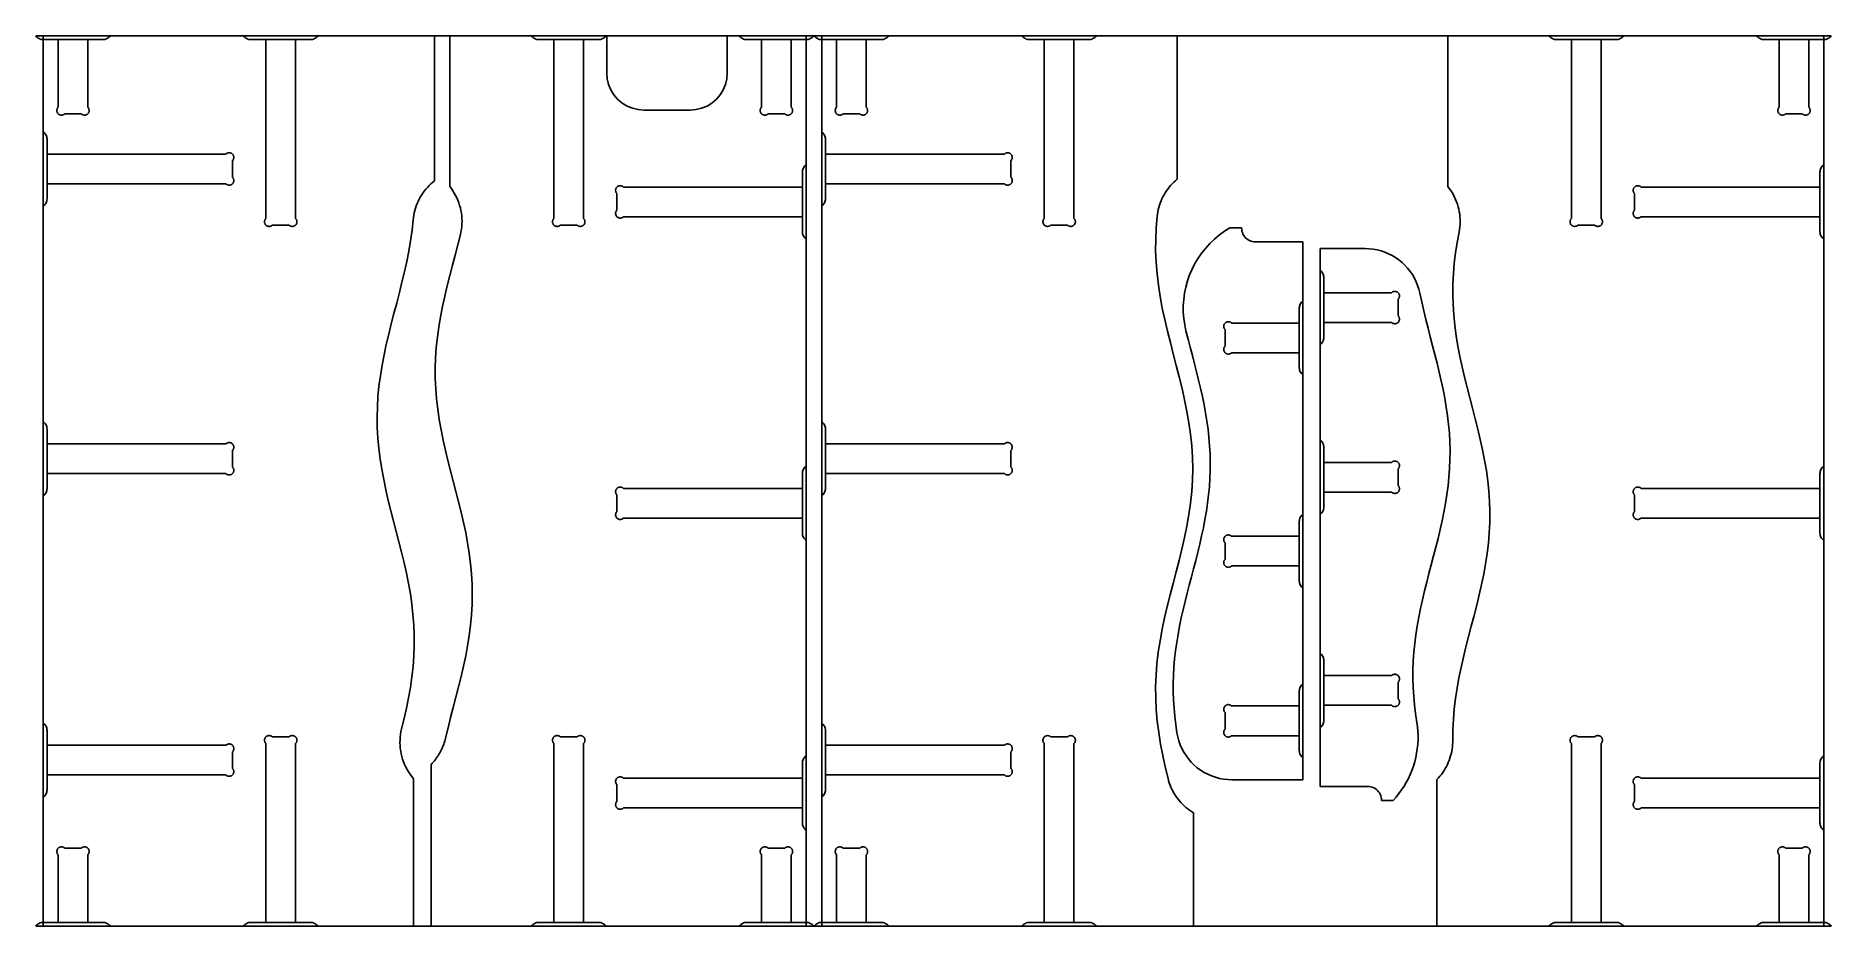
# Model space of a CAD drawing. Header units: inches. Extents: x -0.4 to 96.4, y 0 to 48.
import ezdxf

# ---------------------------------------------------------------- set-up
doc = ezdxf.new("R2010")
doc.units = ezdxf.units.IN
for name, color, linetype in [('BRACKET_CUTS', 1, 'Continuous'), ('BRACKET_OUTLINE', 5, 'Continuous'), ('PLYWOOD_BOUNDARY', 7, 'Continuous'), ('SHELF_OUTLINE', 3, 'Continuous')]:
    doc.layers.add(name, color=color, linetype=linetype)

msp = doc.modelspace()

# ---------------------------------------------------------------- linework, layer by layer
at = {"layer": 'BRACKET_CUTS'}
for points in [[(0.8, 47.8), (2.4, 47.8)], [(12, 47.8), (13.6, 47.8)], [(27.531, 47.8), (29.131, 47.8)], [(38.731, 47.8), (40.331, 47.8)], [(42.776, 47.8), (44.376, 47.8)], [(53.976, 47.8), (55.576, 47.8)], [(82.4, 47.8), (84, 47.8)], [(93.6, 47.8), (95.2, 47.8)], [(0.2, 40.025), (0.2, 41.625)], [(42.176, 40.025), (42.176, 41.625)], [(40.931, 39.85), (40.931, 38.25)], [(95.8, 39.85), (95.8, 38.25)], [(69.052, 32.554), (69.052, 34.154)], [(67.724, 32.518), (67.724, 30.918)], [(0.2, 24.4), (0.2, 26)], [(42.176, 24.4), (42.176, 26)], [(69.052, 23.404), (69.052, 25.005)], [(40.931, 23.6), (40.931, 22)], [(95.8, 23.6), (95.8, 22)], [(67.724, 21.018), (67.724, 19.418)], [(69.052, 11.904), (69.052, 13.504)], [(67.724, 11.868), (67.724, 10.268)], [(0.2, 8.15), (0.2, 9.75)], [(42.176, 8.15), (42.176, 9.75)], [(40.931, 7.975), (40.931, 6.375)], [(95.8, 7.975), (95.8, 6.375)], [(2.4, 0.2), (0.8, 0.2)], [(13.6, 0.2), (12, 0.2)], [(29.131, 0.2), (27.531, 0.2)], [(40.331, 0.2), (38.731, 0.2)], [(44.376, 0.2), (42.776, 0.2)], [(55.576, 0.2), (53.976, 0.2)], [(84, 0.2), (82.4, 0.2)], [(95.2, 0.2), (93.6, 0.2)]]:
    msp.add_lwpolyline(points, dxfattribs=at)
at = {"layer": 'BRACKET_OUTLINE'}
for points in [[(3.6, 48), (3.563, 47.956), (3.52, 47.916), (3.474, 47.882), (3.424, 47.853), (3.37, 47.83), (3.315, 47.813), (3.258, 47.803), (3.2, 47.8), (2.4, 47.8), (2.4, 44.154), (2.416, 44.135), (2.431, 44.116), (2.444, 44.095), (2.454, 44.072), (2.462, 44.049), (2.468, 44.026), (2.472, 44.001), (2.473, 43.977), (2.472, 43.952), (2.468, 43.928), (2.462, 43.904), (2.454, 43.881), (2.444, 43.859), (2.431, 43.838), (2.416, 43.818), (2.4, 43.8), (2.382, 43.784), (2.362, 43.769), (2.341, 43.756), (2.319, 43.746), (2.296, 43.738), (2.272, 43.732), (2.248, 43.728), (2.223, 43.727), (2.199, 43.728), (2.174, 43.732), (2.151, 43.738), (2.128, 43.746), (2.105, 43.756), (2.084, 43.769), (2.065, 43.784), (2.046, 43.8), (1.154, 43.8), (1.135, 43.784), (1.116, 43.769), (1.095, 43.756), (1.072, 43.746), (1.049, 43.738), (1.026, 43.732), (1.001, 43.728), (0.977, 43.727), (0.952, 43.728), (0.928, 43.732), (0.904, 43.738), (0.881, 43.746), (0.859, 43.756), (0.838, 43.769), (0.818, 43.784), (0.8, 43.8), (0.784, 43.818), (0.769, 43.838), (0.756, 43.859), (0.746, 43.881), (0.738, 43.904), (0.732, 43.928), (0.728, 43.952), (0.727, 43.977), (0.728, 44.001), (0.732, 44.026), (0.738, 44.049), (0.746, 44.072), (0.756, 44.095), (0.769, 44.116), (0.784, 44.135), (0.8, 44.154), (0.8, 47.8), (0, 47.8), (-0.058, 47.803), (-0.115, 47.813), (-0.17, 47.83), (-0.224, 47.853), (-0.274, 47.882), (-0.32, 47.916), (-0.363, 47.956), (-0.4, 48), (3.6, 48)], [(14.8, 48), (14.763, 47.956), (14.72, 47.916), (14.674, 47.882), (14.624, 47.853), (14.57, 47.83), (14.515, 47.813), (14.458, 47.803), (14.4, 47.8), (13.6, 47.8), (13.6, 38.154), (13.616, 38.135), (13.631, 38.116), (13.644, 38.095), (13.654, 38.072), (13.662, 38.049), (13.668, 38.026), (13.672, 38.001), (13.673, 37.977), (13.672, 37.952), (13.668, 37.928), (13.662, 37.904), (13.654, 37.881), (13.644, 37.859), (13.631, 37.838), (13.616, 37.818), (13.6, 37.8), (13.582, 37.784), (13.562, 37.769), (13.541, 37.756), (13.519, 37.746), (13.496, 37.738), (13.472, 37.732), (13.448, 37.728), (13.423, 37.727), (13.399, 37.728), (13.374, 37.732), (13.351, 37.738), (13.328, 37.746), (13.305, 37.756), (13.284, 37.769), (13.265, 37.784), (13.246, 37.8), (12.354, 37.8), (12.335, 37.784), (12.316, 37.769), (12.295, 37.756), (12.272, 37.746), (12.249, 37.738), (12.226, 37.732), (12.201, 37.728), (12.177, 37.727), (12.152, 37.728), (12.128, 37.732), (12.104, 37.738), (12.081, 37.746), (12.059, 37.756), (12.038, 37.769), (12.018, 37.784), (12, 37.8), (11.984, 37.818), (11.969, 37.838), (11.956, 37.859), (11.946, 37.881), (11.938, 37.904), (11.932, 37.928), (11.928, 37.952), (11.927, 37.977), (11.928, 38.001), (11.932, 38.026), (11.938, 38.049), (11.946, 38.072), (11.956, 38.095), (11.969, 38.116), (11.984, 38.135), (12, 38.154), (12, 47.8), (11.2, 47.8), (11.142, 47.803), (11.085, 47.813), (11.03, 47.83), (10.976, 47.853), (10.926, 47.882), (10.88, 47.916), (10.837, 47.956), (10.8, 48), (14.8, 48)], [(30.331, 48), (30.293, 47.956), (30.251, 47.916), (30.204, 47.882), (30.154, 47.853), (30.101, 47.83), (30.046, 47.813), (29.988, 47.803), (29.931, 47.8), (29.131, 47.8), (29.131, 38.154), (29.147, 38.135), (29.162, 38.116), (29.174, 38.095), (29.185, 38.072), (29.193, 38.049), (29.199, 38.026), (29.203, 38.001), (29.204, 37.977), (29.203, 37.952), (29.199, 37.928), (29.193, 37.904), (29.185, 37.881), (29.174, 37.859), (29.162, 37.838), (29.147, 37.818), (29.131, 37.8), (29.112, 37.784), (29.093, 37.769), (29.072, 37.756), (29.05, 37.746), (29.026, 37.738), (29.003, 37.732), (28.978, 37.728), (28.954, 37.727), (28.929, 37.728), (28.905, 37.732), (28.881, 37.738), (28.858, 37.746), (28.836, 37.756), (28.815, 37.769), (28.795, 37.784), (28.777, 37.8), (27.884, 37.8), (27.866, 37.784), (27.846, 37.769), (27.825, 37.756), (27.803, 37.746), (27.78, 37.738), (27.756, 37.732), (27.732, 37.728), (27.707, 37.727), (27.683, 37.728), (27.659, 37.732), (27.635, 37.738), (27.612, 37.746), (27.59, 37.756), (27.569, 37.769), (27.549, 37.784), (27.531, 37.8), (27.514, 37.818), (27.5, 37.838), (27.487, 37.859), (27.476, 37.881), (27.468, 37.904), (27.462, 37.928), (27.459, 37.952), (27.457, 37.977), (27.459, 38.001), (27.462, 38.026), (27.468, 38.049), (27.476, 38.072), (27.487, 38.095), (27.5, 38.116), (27.514, 38.135), (27.531, 38.154), (27.531, 47.8), (26.731, 47.8), (26.673, 47.803), (26.616, 47.813), (26.56, 47.83), (26.507, 47.853), (26.457, 47.882), (26.41, 47.916), (26.368, 47.956), (26.331, 48), (30.331, 48)], [(41.531, 48), (41.493, 47.956), (41.451, 47.916), (41.404, 47.882), (41.354, 47.853), (41.301, 47.83), (41.246, 47.813), (41.188, 47.803), (41.131, 47.8), (40.331, 47.8), (40.331, 44.154), (40.347, 44.135), (40.362, 44.116), (40.374, 44.095), (40.385, 44.072), (40.393, 44.049), (40.399, 44.026), (40.403, 44.001), (40.404, 43.977), (40.403, 43.952), (40.399, 43.928), (40.393, 43.904), (40.385, 43.881), (40.374, 43.859), (40.362, 43.838), (40.347, 43.818), (40.331, 43.8), (40.312, 43.784), (40.293, 43.769), (40.272, 43.756), (40.25, 43.746), (40.226, 43.738), (40.203, 43.732), (40.178, 43.728), (40.154, 43.727), (40.129, 43.728), (40.105, 43.732), (40.081, 43.738), (40.058, 43.746), (40.036, 43.756), (40.015, 43.769), (39.995, 43.784), (39.977, 43.8), (39.084, 43.8), (39.066, 43.784), (39.046, 43.769), (39.025, 43.756), (39.003, 43.746), (38.98, 43.738), (38.956, 43.732), (38.932, 43.728), (38.907, 43.727), (38.883, 43.728), (38.859, 43.732), (38.835, 43.738), (38.812, 43.746), (38.79, 43.756), (38.769, 43.769), (38.749, 43.784), (38.731, 43.8), (38.714, 43.818), (38.7, 43.838), (38.687, 43.859), (38.676, 43.881), (38.668, 43.904), (38.662, 43.928), (38.659, 43.952), (38.657, 43.977), (38.659, 44.001), (38.662, 44.026), (38.668, 44.049), (38.676, 44.072), (38.687, 44.095), (38.7, 44.116), (38.714, 44.135), (38.731, 44.154), (38.731, 47.8), (37.931, 47.8), (37.873, 47.803), (37.816, 47.813), (37.76, 47.83), (37.707, 47.853), (37.657, 47.882), (37.61, 47.916), (37.568, 47.956), (37.531, 48), (41.531, 48)], [(45.576, 48), (45.538, 47.956), (45.496, 47.916), (45.449, 47.882), (45.399, 47.853), (45.346, 47.83), (45.29, 47.813), (45.233, 47.803), (45.176, 47.8), (44.376, 47.8), (44.376, 44.154), (44.392, 44.135), (44.407, 44.116), (44.419, 44.095), (44.43, 44.072), (44.438, 44.049), (44.444, 44.026), (44.448, 44.001), (44.449, 43.977), (44.448, 43.952), (44.444, 43.928), (44.438, 43.904), (44.43, 43.881), (44.419, 43.859), (44.407, 43.838), (44.392, 43.818), (44.376, 43.8), (44.357, 43.784), (44.338, 43.769), (44.317, 43.756), (44.294, 43.746), (44.271, 43.738), (44.248, 43.732), (44.223, 43.728), (44.199, 43.727), (44.174, 43.728), (44.15, 43.732), (44.126, 43.738), (44.103, 43.746), (44.081, 43.756), (44.06, 43.769), (44.04, 43.784), (44.022, 43.8), (43.129, 43.8), (43.111, 43.784), (43.091, 43.769), (43.07, 43.756), (43.048, 43.746), (43.025, 43.738), (43.001, 43.732), (42.977, 43.728), (42.952, 43.727), (42.928, 43.728), (42.904, 43.732), (42.88, 43.738), (42.857, 43.746), (42.834, 43.756), (42.813, 43.769), (42.794, 43.784), (42.776, 43.8), (42.759, 43.818), (42.744, 43.838), (42.732, 43.859), (42.721, 43.881), (42.713, 43.904), (42.707, 43.928), (42.704, 43.952), (42.702, 43.977), (42.704, 44.001), (42.707, 44.026), (42.713, 44.049), (42.721, 44.072), (42.732, 44.095), (42.744, 44.116), (42.759, 44.135), (42.776, 44.154), (42.776, 47.8), (41.976, 47.8), (41.918, 47.803), (41.861, 47.813), (41.805, 47.83), (41.752, 47.853), (41.702, 47.882), (41.655, 47.916), (41.613, 47.956), (41.576, 48), (45.576, 48)], [(56.776, 48), (56.738, 47.956), (56.696, 47.916), (56.649, 47.882), (56.599, 47.853), (56.546, 47.83), (56.49, 47.813), (56.433, 47.803), (56.376, 47.8), (55.576, 47.8), (55.576, 38.154), (55.592, 38.135), (55.607, 38.116), (55.619, 38.095), (55.63, 38.072), (55.638, 38.049), (55.644, 38.026), (55.648, 38.001), (55.649, 37.977), (55.648, 37.952), (55.644, 37.928), (55.638, 37.904), (55.63, 37.881), (55.619, 37.859), (55.607, 37.838), (55.592, 37.818), (55.576, 37.8), (55.557, 37.784), (55.538, 37.769), (55.517, 37.756), (55.494, 37.746), (55.471, 37.738), (55.448, 37.732), (55.423, 37.728), (55.399, 37.727), (55.374, 37.728), (55.35, 37.732), (55.326, 37.738), (55.303, 37.746), (55.281, 37.756), (55.26, 37.769), (55.24, 37.784), (55.222, 37.8), (54.329, 37.8), (54.311, 37.784), (54.291, 37.769), (54.27, 37.756), (54.248, 37.746), (54.225, 37.738), (54.201, 37.732), (54.177, 37.728), (54.152, 37.727), (54.128, 37.728), (54.104, 37.732), (54.08, 37.738), (54.057, 37.746), (54.034, 37.756), (54.013, 37.769), (53.994, 37.784), (53.976, 37.8), (53.959, 37.818), (53.944, 37.838), (53.932, 37.859), (53.921, 37.881), (53.913, 37.904), (53.907, 37.928), (53.904, 37.952), (53.902, 37.977), (53.904, 38.001), (53.907, 38.026), (53.913, 38.049), (53.921, 38.072), (53.932, 38.095), (53.944, 38.116), (53.959, 38.135), (53.976, 38.154), (53.976, 47.8), (53.176, 47.8), (53.118, 47.803), (53.061, 47.813), (53.005, 47.83), (52.952, 47.853), (52.902, 47.882), (52.855, 47.916), (52.813, 47.956), (52.776, 48), (56.776, 48)], [(85.2, 48), (85.163, 47.956), (85.12, 47.916), (85.074, 47.882), (85.024, 47.853), (84.97, 47.83), (84.915, 47.813), (84.858, 47.803), (84.8, 47.8), (84, 47.8), (84, 38.154), (84.016, 38.135), (84.031, 38.116), (84.044, 38.095), (84.054, 38.072), (84.062, 38.049), (84.068, 38.026), (84.072, 38.001), (84.073, 37.977), (84.072, 37.952), (84.068, 37.928), (84.062, 37.904), (84.054, 37.881), (84.044, 37.859), (84.031, 37.838), (84.016, 37.818), (84, 37.8), (83.982, 37.784), (83.962, 37.769), (83.941, 37.756), (83.919, 37.746), (83.896, 37.738), (83.872, 37.732), (83.848, 37.728), (83.823, 37.727), (83.799, 37.728), (83.774, 37.732), (83.751, 37.738), (83.728, 37.746), (83.705, 37.756), (83.684, 37.769), (83.665, 37.784), (83.646, 37.8), (82.754, 37.8), (82.735, 37.784), (82.716, 37.769), (82.695, 37.756), (82.672, 37.746), (82.649, 37.738), (82.626, 37.732), (82.601, 37.728), (82.577, 37.727), (82.552, 37.728), (82.528, 37.732), (82.504, 37.738), (82.481, 37.746), (82.459, 37.756), (82.438, 37.769), (82.418, 37.784), (82.4, 37.8), (82.384, 37.818), (82.369, 37.838), (82.356, 37.859), (82.346, 37.881), (82.338, 37.904), (82.332, 37.928), (82.328, 37.952), (82.327, 37.977), (82.328, 38.001), (82.332, 38.026), (82.338, 38.049), (82.346, 38.072), (82.356, 38.095), (82.369, 38.116), (82.384, 38.135), (82.4, 38.154), (82.4, 47.8), (81.6, 47.8), (81.542, 47.803), (81.485, 47.813), (81.43, 47.83), (81.376, 47.853), (81.326, 47.882), (81.28, 47.916), (81.237, 47.956), (81.2, 48), (85.2, 48)], [(96.4, 48), (96.363, 47.956), (96.32, 47.916), (96.274, 47.882), (96.224, 47.853), (96.17, 47.83), (96.115, 47.813), (96.058, 47.803), (96, 47.8), (95.2, 47.8), (95.2, 44.154), (95.216, 44.135), (95.231, 44.116), (95.244, 44.095), (95.254, 44.072), (95.262, 44.049), (95.268, 44.026), (95.272, 44.001), (95.273, 43.977), (95.272, 43.952), (95.268, 43.928), (95.262, 43.904), (95.254, 43.881), (95.244, 43.859), (95.231, 43.838), (95.216, 43.818), (95.2, 43.8), (95.182, 43.784), (95.162, 43.769), (95.141, 43.756), (95.119, 43.746), (95.096, 43.738), (95.072, 43.732), (95.048, 43.728), (95.023, 43.727), (94.999, 43.728), (94.974, 43.732), (94.951, 43.738), (94.928, 43.746), (94.905, 43.756), (94.884, 43.769), (94.865, 43.784), (94.846, 43.8), (93.954, 43.8), (93.935, 43.784), (93.916, 43.769), (93.895, 43.756), (93.872, 43.746), (93.849, 43.738), (93.826, 43.732), (93.801, 43.728), (93.777, 43.727), (93.752, 43.728), (93.728, 43.732), (93.704, 43.738), (93.681, 43.746), (93.659, 43.756), (93.638, 43.769), (93.618, 43.784), (93.6, 43.8), (93.584, 43.818), (93.569, 43.838), (93.556, 43.859), (93.546, 43.881), (93.538, 43.904), (93.532, 43.928), (93.528, 43.952), (93.527, 43.977), (93.528, 44.001), (93.532, 44.026), (93.538, 44.049), (93.546, 44.072), (93.556, 44.095), (93.569, 44.116), (93.584, 44.135), (93.6, 44.154), (93.6, 47.8), (92.8, 47.8), (92.742, 47.803), (92.685, 47.813), (92.63, 47.83), (92.576, 47.853), (92.526, 47.882), (92.48, 47.916), (92.437, 47.956), (92.4, 48), (96.4, 48)], [(0, 42.825), (0.044, 42.788), (0.084, 42.745), (0.118, 42.699), (0.147, 42.649), (0.17, 42.595), (0.187, 42.54), (0.197, 42.483), (0.2, 42.425), (0.2, 41.625), (9.846, 41.625), (9.865, 41.641), (9.884, 41.656), (9.905, 41.669), (9.928, 41.679), (9.951, 41.687), (9.974, 41.693), (9.999, 41.697), (10.023, 41.698), (10.048, 41.697), (10.072, 41.693), (10.096, 41.687), (10.119, 41.679), (10.141, 41.669), (10.162, 41.656), (10.182, 41.641), (10.2, 41.625), (10.216, 41.607), (10.231, 41.587), (10.244, 41.566), (10.254, 41.544), (10.262, 41.521), (10.268, 41.497), (10.272, 41.473), (10.273, 41.448), (10.272, 41.424), (10.268, 41.399), (10.262, 41.376), (10.254, 41.353), (10.244, 41.33), (10.231, 41.309), (10.216, 41.29), (10.2, 41.271), (10.2, 40.379), (10.216, 40.36), (10.231, 40.341), (10.244, 40.32), (10.254, 40.297), (10.262, 40.274), (10.268, 40.251), (10.272, 40.226), (10.273, 40.202), (10.272, 40.177), (10.268, 40.153), (10.262, 40.129), (10.254, 40.106), (10.244, 40.084), (10.231, 40.063), (10.216, 40.043), (10.2, 40.025), (10.182, 40.009), (10.162, 39.994), (10.141, 39.981), (10.119, 39.971), (10.096, 39.963), (10.072, 39.957), (10.048, 39.953), (10.023, 39.952), (9.999, 39.953), (9.974, 39.957), (9.951, 39.963), (9.928, 39.971), (9.905, 39.981), (9.884, 39.994), (9.865, 40.009), (9.846, 40.025), (0.2, 40.025), (0.2, 39.225), (0.197, 39.167), (0.187, 39.11), (0.17, 39.055), (0.147, 39.001), (0.118, 38.951), (0.084, 38.905), (0.044, 38.862), (0, 38.825), (0, 42.825)], [(41.976, 42.825), (42.02, 42.788), (42.059, 42.745), (42.094, 42.699), (42.123, 42.649), (42.146, 42.595), (42.162, 42.54), (42.172, 42.483), (42.176, 42.425), (42.176, 41.625), (51.822, 41.625), (51.84, 41.641), (51.86, 41.656), (51.881, 41.669), (51.903, 41.679), (51.926, 41.687), (51.95, 41.693), (51.974, 41.697), (51.999, 41.698), (52.023, 41.697), (52.048, 41.693), (52.071, 41.687), (52.094, 41.679), (52.117, 41.669), (52.138, 41.656), (52.157, 41.641), (52.176, 41.625), (52.192, 41.607), (52.207, 41.587), (52.219, 41.566), (52.23, 41.544), (52.238, 41.521), (52.244, 41.497), (52.248, 41.473), (52.249, 41.448), (52.248, 41.424), (52.244, 41.399), (52.238, 41.376), (52.23, 41.353), (52.219, 41.33), (52.207, 41.309), (52.192, 41.29), (52.176, 41.271), (52.176, 40.379), (52.192, 40.36), (52.207, 40.341), (52.219, 40.32), (52.23, 40.297), (52.238, 40.274), (52.244, 40.251), (52.248, 40.226), (52.249, 40.202), (52.248, 40.177), (52.244, 40.153), (52.238, 40.129), (52.23, 40.106), (52.219, 40.084), (52.207, 40.063), (52.192, 40.043), (52.176, 40.025), (52.157, 40.009), (52.138, 39.994), (52.117, 39.981), (52.094, 39.971), (52.071, 39.963), (52.048, 39.957), (52.023, 39.953), (51.999, 39.952), (51.974, 39.953), (51.95, 39.957), (51.926, 39.963), (51.903, 39.971), (51.881, 39.981), (51.86, 39.994), (51.84, 40.009), (51.822, 40.025), (42.176, 40.025), (42.176, 39.225), (42.172, 39.167), (42.162, 39.11), (42.146, 39.055), (42.123, 39.001), (42.094, 38.951), (42.059, 38.905), (42.02, 38.862), (41.976, 38.825), (41.976, 42.825)], [(41.131, 37.05), (41.086, 37.087), (41.047, 37.13), (41.012, 37.176), (40.983, 37.226), (40.961, 37.28), (40.944, 37.335), (40.934, 37.392), (40.931, 37.45), (40.931, 38.25), (31.284, 38.25), (31.266, 38.234), (31.246, 38.219), (31.225, 38.206), (31.203, 38.196), (31.18, 38.188), (31.156, 38.182), (31.132, 38.178), (31.107, 38.177), (31.083, 38.178), (31.059, 38.182), (31.035, 38.188), (31.012, 38.196), (30.99, 38.206), (30.969, 38.219), (30.949, 38.234), (30.931, 38.25), (30.914, 38.268), (30.9, 38.288), (30.887, 38.309), (30.876, 38.331), (30.868, 38.354), (30.862, 38.378), (30.859, 38.402), (30.857, 38.427), (30.859, 38.451), (30.862, 38.476), (30.868, 38.499), (30.876, 38.522), (30.887, 38.545), (30.9, 38.566), (30.914, 38.585), (30.931, 38.604), (30.931, 39.496), (30.914, 39.515), (30.9, 39.534), (30.887, 39.555), (30.876, 39.578), (30.868, 39.601), (30.862, 39.624), (30.859, 39.649), (30.857, 39.673), (30.859, 39.698), (30.862, 39.722), (30.868, 39.746), (30.876, 39.769), (30.887, 39.791), (30.9, 39.812), (30.914, 39.832), (30.931, 39.85), (30.949, 39.866), (30.969, 39.881), (30.99, 39.894), (31.012, 39.904), (31.035, 39.912), (31.059, 39.918), (31.083, 39.922), (31.107, 39.923), (31.132, 39.922), (31.156, 39.918), (31.18, 39.912), (31.203, 39.904), (31.225, 39.894), (31.246, 39.881), (31.266, 39.866), (31.284, 39.85), (40.931, 39.85), (40.931, 40.65), (40.934, 40.708), (40.944, 40.765), (40.961, 40.82), (40.983, 40.874), (41.012, 40.924), (41.047, 40.97), (41.086, 41.013), (41.131, 41.05), (41.131, 37.05)], [(96, 37.05), (95.956, 37.087), (95.916, 37.13), (95.882, 37.176), (95.853, 37.226), (95.83, 37.28), (95.813, 37.335), (95.803, 37.392), (95.8, 37.45), (95.8, 38.25), (86.154, 38.25), (86.135, 38.234), (86.116, 38.219), (86.095, 38.206), (86.072, 38.196), (86.049, 38.188), (86.026, 38.182), (86.001, 38.178), (85.977, 38.177), (85.952, 38.178), (85.928, 38.182), (85.904, 38.188), (85.881, 38.196), (85.859, 38.206), (85.838, 38.219), (85.818, 38.234), (85.8, 38.25), (85.784, 38.268), (85.769, 38.288), (85.756, 38.309), (85.746, 38.331), (85.738, 38.354), (85.732, 38.378), (85.728, 38.402), (85.727, 38.427), (85.728, 38.451), (85.732, 38.476), (85.738, 38.499), (85.746, 38.522), (85.756, 38.545), (85.769, 38.566), (85.784, 38.585), (85.8, 38.604), (85.8, 39.496), (85.784, 39.515), (85.769, 39.534), (85.756, 39.555), (85.746, 39.578), (85.738, 39.601), (85.732, 39.624), (85.728, 39.649), (85.727, 39.673), (85.728, 39.698), (85.732, 39.722), (85.738, 39.746), (85.746, 39.769), (85.756, 39.791), (85.769, 39.812), (85.784, 39.832), (85.8, 39.85), (85.818, 39.866), (85.838, 39.881), (85.859, 39.894), (85.881, 39.904), (85.904, 39.912), (85.928, 39.918), (85.952, 39.922), (85.977, 39.923), (86.001, 39.922), (86.026, 39.918), (86.049, 39.912), (86.072, 39.904), (86.095, 39.894), (86.116, 39.881), (86.135, 39.866), (86.154, 39.85), (95.8, 39.85), (95.8, 40.65), (95.803, 40.708), (95.813, 40.765), (95.83, 40.82), (95.853, 40.874), (95.882, 40.924), (95.916, 40.97), (95.956, 41.013), (96, 41.05), (96, 37.05)], [(68.852, 35.355), (68.896, 35.317), (68.935, 35.275), (68.97, 35.228), (68.999, 35.178), (69.022, 35.125), (69.038, 35.069), (69.048, 35.012), (69.052, 34.954), (69.052, 34.154), (72.698, 34.154), (72.716, 34.171), (72.736, 34.186), (72.757, 34.198), (72.779, 34.209), (72.802, 34.217), (72.826, 34.223), (72.85, 34.227), (72.875, 34.228), (72.899, 34.227), (72.924, 34.223), (72.947, 34.217), (72.97, 34.209), (72.993, 34.198), (73.014, 34.186), (73.033, 34.171), (73.052, 34.154), (73.068, 34.136), (73.083, 34.117), (73.095, 34.096), (73.106, 34.073), (73.114, 34.05), (73.12, 34.026), (73.124, 34.002), (73.125, 33.978), (73.124, 33.953), (73.12, 33.929), (73.114, 33.905), (73.106, 33.882), (73.095, 33.86), (73.083, 33.839), (73.068, 33.819), (73.052, 33.801), (73.052, 32.908), (73.068, 32.89), (73.083, 32.87), (73.095, 32.849), (73.106, 32.827), (73.114, 32.804), (73.12, 32.78), (73.124, 32.756), (73.125, 32.731), (73.124, 32.707), (73.12, 32.683), (73.114, 32.659), (73.106, 32.636), (73.095, 32.613), (73.083, 32.592), (73.068, 32.573), (73.052, 32.554), (73.033, 32.538), (73.014, 32.523), (72.993, 32.511), (72.97, 32.5), (72.947, 32.492), (72.924, 32.486), (72.899, 32.482), (72.875, 32.481), (72.85, 32.482), (72.826, 32.486), (72.802, 32.492), (72.779, 32.5), (72.757, 32.511), (72.736, 32.523), (72.716, 32.538), (72.698, 32.554), (69.052, 32.554), (69.052, 31.754), (69.048, 31.697), (69.038, 31.64), (69.022, 31.584), (68.999, 31.531), (68.97, 31.481), (68.935, 31.434), (68.896, 31.392), (68.852, 31.354), (68.852, 35.355)], [(67.924, 29.718), (67.88, 29.755), (67.84, 29.797), (67.806, 29.844), (67.777, 29.894), (67.754, 29.947), (67.738, 30.003), (67.728, 30.06), (67.724, 30.118), (67.724, 30.918), (64.078, 30.918), (64.06, 30.901), (64.04, 30.887), (64.019, 30.874), (63.997, 30.864), (63.974, 30.855), (63.95, 30.849), (63.926, 30.846), (63.901, 30.844), (63.877, 30.846), (63.852, 30.849), (63.829, 30.855), (63.805, 30.864), (63.783, 30.874), (63.762, 30.887), (63.742, 30.901), (63.724, 30.918), (63.708, 30.936), (63.693, 30.956), (63.681, 30.977), (63.67, 30.999), (63.662, 31.022), (63.656, 31.046), (63.652, 31.07), (63.651, 31.094), (63.652, 31.119), (63.656, 31.143), (63.662, 31.167), (63.67, 31.19), (63.681, 31.212), (63.693, 31.233), (63.708, 31.253), (63.724, 31.271), (63.724, 32.164), (63.708, 32.182), (63.693, 32.202), (63.681, 32.223), (63.67, 32.245), (63.662, 32.268), (63.656, 32.292), (63.652, 32.316), (63.651, 32.341), (63.652, 32.365), (63.656, 32.39), (63.662, 32.413), (63.67, 32.437), (63.681, 32.459), (63.693, 32.48), (63.708, 32.5), (63.724, 32.518), (63.742, 32.534), (63.762, 32.549), (63.783, 32.561), (63.805, 32.572), (63.829, 32.58), (63.852, 32.586), (63.877, 32.59), (63.901, 32.591), (63.926, 32.59), (63.95, 32.586), (63.974, 32.58), (63.997, 32.572), (64.019, 32.561), (64.04, 32.549), (64.06, 32.534), (64.078, 32.518), (67.724, 32.518), (67.724, 33.318), (67.728, 33.376), (67.738, 33.433), (67.754, 33.488), (67.777, 33.541), (67.806, 33.592), (67.84, 33.638), (67.88, 33.68), (67.924, 33.718), (67.924, 29.718)], [(0, 27.2), (0.044, 27.163), (0.084, 27.12), (0.118, 27.074), (0.147, 27.024), (0.17, 26.97), (0.187, 26.915), (0.197, 26.858), (0.2, 26.8), (0.2, 26), (9.846, 26), (9.865, 26.016), (9.884, 26.031), (9.905, 26.044), (9.928, 26.054), (9.951, 26.062), (9.974, 26.068), (9.999, 26.072), (10.023, 26.073), (10.048, 26.072), (10.072, 26.068), (10.096, 26.062), (10.119, 26.054), (10.141, 26.044), (10.162, 26.031), (10.182, 26.016), (10.2, 26), (10.216, 25.982), (10.231, 25.962), (10.244, 25.941), (10.254, 25.919), (10.262, 25.896), (10.268, 25.872), (10.272, 25.848), (10.273, 25.823), (10.272, 25.799), (10.268, 25.774), (10.262, 25.751), (10.254, 25.728), (10.244, 25.705), (10.231, 25.684), (10.216, 25.665), (10.2, 25.646), (10.2, 24.754), (10.216, 24.735), (10.231, 24.716), (10.244, 24.695), (10.254, 24.672), (10.262, 24.649), (10.268, 24.626), (10.272, 24.601), (10.273, 24.577), (10.272, 24.552), (10.268, 24.528), (10.262, 24.504), (10.254, 24.481), (10.244, 24.459), (10.231, 24.438), (10.216, 24.418), (10.2, 24.4), (10.182, 24.384), (10.162, 24.369), (10.141, 24.356), (10.119, 24.346), (10.096, 24.338), (10.072, 24.332), (10.048, 24.328), (10.023, 24.327), (9.999, 24.328), (9.974, 24.332), (9.951, 24.338), (9.928, 24.346), (9.905, 24.356), (9.884, 24.369), (9.865, 24.384), (9.846, 24.4), (0.2, 24.4), (0.2, 23.6), (0.197, 23.542), (0.187, 23.485), (0.17, 23.43), (0.147, 23.376), (0.118, 23.326), (0.084, 23.28), (0.044, 23.237), (0, 23.2), (0, 27.2)], [(41.976, 27.2), (42.02, 27.163), (42.059, 27.12), (42.094, 27.074), (42.123, 27.024), (42.146, 26.97), (42.162, 26.915), (42.172, 26.858), (42.176, 26.8), (42.176, 26), (51.822, 26), (51.84, 26.016), (51.86, 26.031), (51.881, 26.044), (51.903, 26.054), (51.926, 26.062), (51.95, 26.068), (51.974, 26.072), (51.999, 26.073), (52.023, 26.072), (52.048, 26.068), (52.071, 26.062), (52.094, 26.054), (52.117, 26.044), (52.138, 26.031), (52.157, 26.016), (52.176, 26), (52.192, 25.982), (52.207, 25.962), (52.219, 25.941), (52.23, 25.919), (52.238, 25.896), (52.244, 25.872), (52.248, 25.848), (52.249, 25.823), (52.248, 25.799), (52.244, 25.774), (52.238, 25.751), (52.23, 25.728), (52.219, 25.705), (52.207, 25.684), (52.192, 25.665), (52.176, 25.646), (52.176, 24.754), (52.192, 24.735), (52.207, 24.716), (52.219, 24.695), (52.23, 24.672), (52.238, 24.649), (52.244, 24.626), (52.248, 24.601), (52.249, 24.577), (52.248, 24.552), (52.244, 24.528), (52.238, 24.504), (52.23, 24.481), (52.219, 24.459), (52.207, 24.438), (52.192, 24.418), (52.176, 24.4), (52.157, 24.384), (52.138, 24.369), (52.117, 24.356), (52.094, 24.346), (52.071, 24.338), (52.048, 24.332), (52.023, 24.328), (51.999, 24.327), (51.974, 24.328), (51.95, 24.332), (51.926, 24.338), (51.903, 24.346), (51.881, 24.356), (51.86, 24.369), (51.84, 24.384), (51.822, 24.4), (42.176, 24.4), (42.176, 23.6), (42.172, 23.542), (42.162, 23.485), (42.146, 23.43), (42.123, 23.376), (42.094, 23.326), (42.059, 23.28), (42.02, 23.237), (41.976, 23.2), (41.976, 27.2)], [(68.852, 26.204), (68.896, 26.167), (68.935, 26.125), (68.97, 26.078), (68.999, 26.028), (69.022, 25.975), (69.038, 25.919), (69.048, 25.862), (69.052, 25.805), (69.052, 25.005), (72.698, 25.005), (72.716, 25.021), (72.736, 25.036), (72.757, 25.048), (72.779, 25.059), (72.802, 25.067), (72.826, 25.073), (72.85, 25.077), (72.875, 25.078), (72.899, 25.077), (72.924, 25.073), (72.947, 25.067), (72.97, 25.059), (72.993, 25.048), (73.014, 25.036), (73.033, 25.021), (73.052, 25.005), (73.068, 24.986), (73.083, 24.967), (73.095, 24.946), (73.106, 24.923), (73.114, 24.9), (73.12, 24.876), (73.124, 24.852), (73.125, 24.828), (73.124, 24.803), (73.12, 24.779), (73.114, 24.755), (73.106, 24.732), (73.095, 24.71), (73.083, 24.689), (73.068, 24.669), (73.052, 24.651), (73.052, 23.758), (73.068, 23.74), (73.083, 23.72), (73.095, 23.699), (73.106, 23.677), (73.114, 23.654), (73.12, 23.63), (73.124, 23.606), (73.125, 23.581), (73.124, 23.557), (73.12, 23.533), (73.114, 23.509), (73.106, 23.486), (73.095, 23.463), (73.083, 23.442), (73.068, 23.423), (73.052, 23.404), (73.033, 23.388), (73.014, 23.373), (72.993, 23.361), (72.97, 23.35), (72.947, 23.342), (72.924, 23.336), (72.899, 23.332), (72.875, 23.331), (72.85, 23.332), (72.826, 23.336), (72.802, 23.342), (72.779, 23.35), (72.757, 23.361), (72.736, 23.373), (72.716, 23.388), (72.698, 23.404), (69.052, 23.404), (69.052, 22.605), (69.048, 22.547), (69.038, 22.49), (69.022, 22.434), (68.999, 22.381), (68.97, 22.331), (68.935, 22.284), (68.896, 22.242), (68.852, 22.204), (68.852, 26.204)], [(41.131, 20.8), (41.086, 20.837), (41.047, 20.88), (41.012, 20.926), (40.983, 20.976), (40.961, 21.03), (40.944, 21.085), (40.934, 21.142), (40.931, 21.2), (40.931, 22), (31.284, 22), (31.266, 21.984), (31.246, 21.969), (31.225, 21.956), (31.203, 21.946), (31.18, 21.938), (31.156, 21.932), (31.132, 21.928), (31.107, 21.927), (31.083, 21.928), (31.059, 21.932), (31.035, 21.938), (31.012, 21.946), (30.99, 21.956), (30.969, 21.969), (30.949, 21.984), (30.931, 22), (30.914, 22.018), (30.9, 22.038), (30.887, 22.059), (30.876, 22.081), (30.868, 22.104), (30.862, 22.128), (30.859, 22.152), (30.857, 22.177), (30.859, 22.201), (30.862, 22.226), (30.868, 22.249), (30.876, 22.272), (30.887, 22.295), (30.9, 22.316), (30.914, 22.335), (30.931, 22.354), (30.931, 23.246), (30.914, 23.265), (30.9, 23.284), (30.887, 23.305), (30.876, 23.328), (30.868, 23.351), (30.862, 23.374), (30.859, 23.399), (30.857, 23.423), (30.859, 23.448), (30.862, 23.472), (30.868, 23.496), (30.876, 23.519), (30.887, 23.541), (30.9, 23.562), (30.914, 23.582), (30.931, 23.6), (30.949, 23.616), (30.969, 23.631), (30.99, 23.644), (31.012, 23.654), (31.035, 23.662), (31.059, 23.668), (31.083, 23.672), (31.107, 23.673), (31.132, 23.672), (31.156, 23.668), (31.18, 23.662), (31.203, 23.654), (31.225, 23.644), (31.246, 23.631), (31.266, 23.616), (31.284, 23.6), (40.931, 23.6), (40.931, 24.4), (40.934, 24.458), (40.944, 24.515), (40.961, 24.57), (40.983, 24.624), (41.012, 24.674), (41.047, 24.72), (41.086, 24.763), (41.131, 24.8), (41.131, 20.8)], [(96, 20.8), (95.956, 20.837), (95.916, 20.88), (95.882, 20.926), (95.853, 20.976), (95.83, 21.03), (95.813, 21.085), (95.803, 21.142), (95.8, 21.2), (95.8, 22), (86.154, 22), (86.135, 21.984), (86.116, 21.969), (86.095, 21.956), (86.072, 21.946), (86.049, 21.938), (86.026, 21.932), (86.001, 21.928), (85.977, 21.927), (85.952, 21.928), (85.928, 21.932), (85.904, 21.938), (85.881, 21.946), (85.859, 21.956), (85.838, 21.969), (85.818, 21.984), (85.8, 22), (85.784, 22.018), (85.769, 22.038), (85.756, 22.059), (85.746, 22.081), (85.738, 22.104), (85.732, 22.128), (85.728, 22.152), (85.727, 22.177), (85.728, 22.201), (85.732, 22.226), (85.738, 22.249), (85.746, 22.272), (85.756, 22.295), (85.769, 22.316), (85.784, 22.335), (85.8, 22.354), (85.8, 23.246), (85.784, 23.265), (85.769, 23.284), (85.756, 23.305), (85.746, 23.328), (85.738, 23.351), (85.732, 23.374), (85.728, 23.399), (85.727, 23.423), (85.728, 23.448), (85.732, 23.472), (85.738, 23.496), (85.746, 23.519), (85.756, 23.541), (85.769, 23.562), (85.784, 23.582), (85.8, 23.6), (85.818, 23.616), (85.838, 23.631), (85.859, 23.644), (85.881, 23.654), (85.904, 23.662), (85.928, 23.668), (85.952, 23.672), (85.977, 23.673), (86.001, 23.672), (86.026, 23.668), (86.049, 23.662), (86.072, 23.654), (86.095, 23.644), (86.116, 23.631), (86.135, 23.616), (86.154, 23.6), (95.8, 23.6), (95.8, 24.4), (95.803, 24.458), (95.813, 24.515), (95.83, 24.57), (95.853, 24.624), (95.882, 24.674), (95.916, 24.72), (95.956, 24.763), (96, 24.8), (96, 20.8)], [(67.924, 18.218), (67.88, 18.255), (67.84, 18.297), (67.806, 18.344), (67.777, 18.394), (67.754, 18.447), (67.738, 18.503), (67.728, 18.56), (67.724, 18.618), (67.724, 19.418), (64.078, 19.418), (64.06, 19.401), (64.04, 19.387), (64.019, 19.374), (63.997, 19.364), (63.974, 19.355), (63.95, 19.349), (63.926, 19.346), (63.901, 19.344), (63.877, 19.346), (63.852, 19.349), (63.829, 19.355), (63.805, 19.364), (63.783, 19.374), (63.762, 19.387), (63.742, 19.401), (63.724, 19.418), (63.708, 19.436), (63.693, 19.456), (63.681, 19.477), (63.67, 19.499), (63.662, 19.522), (63.656, 19.546), (63.652, 19.57), (63.651, 19.594), (63.652, 19.619), (63.656, 19.643), (63.662, 19.667), (63.67, 19.69), (63.681, 19.712), (63.693, 19.733), (63.708, 19.753), (63.724, 19.771), (63.724, 20.664), (63.708, 20.682), (63.693, 20.702), (63.681, 20.723), (63.67, 20.745), (63.662, 20.768), (63.656, 20.792), (63.652, 20.816), (63.651, 20.841), (63.652, 20.865), (63.656, 20.89), (63.662, 20.913), (63.67, 20.937), (63.681, 20.959), (63.693, 20.98), (63.708, 21), (63.724, 21.018), (63.742, 21.034), (63.762, 21.049), (63.783, 21.061), (63.805, 21.072), (63.829, 21.08), (63.852, 21.086), (63.877, 21.09), (63.901, 21.091), (63.926, 21.09), (63.95, 21.086), (63.974, 21.08), (63.997, 21.072), (64.019, 21.061), (64.04, 21.049), (64.06, 21.034), (64.078, 21.018), (67.724, 21.018), (67.724, 21.818), (67.728, 21.876), (67.738, 21.933), (67.754, 21.988), (67.777, 22.041), (67.806, 22.092), (67.84, 22.138), (67.88, 22.18), (67.924, 22.218), (67.924, 18.218)], [(68.852, 14.704), (68.896, 14.667), (68.935, 14.625), (68.97, 14.578), (68.999, 14.528), (69.022, 14.475), (69.038, 14.419), (69.048, 14.362), (69.052, 14.304), (69.052, 13.504), (72.698, 13.504), (72.716, 13.521), (72.736, 13.536), (72.757, 13.548), (72.779, 13.559), (72.802, 13.567), (72.826, 13.573), (72.85, 13.577), (72.875, 13.578), (72.899, 13.577), (72.924, 13.573), (72.947, 13.567), (72.97, 13.559), (72.993, 13.548), (73.014, 13.536), (73.033, 13.521), (73.052, 13.504), (73.068, 13.486), (73.083, 13.467), (73.095, 13.446), (73.106, 13.423), (73.114, 13.4), (73.12, 13.376), (73.124, 13.352), (73.125, 13.328), (73.124, 13.303), (73.12, 13.279), (73.114, 13.255), (73.106, 13.232), (73.095, 13.21), (73.083, 13.189), (73.068, 13.169), (73.052, 13.151), (73.052, 12.258), (73.068, 12.24), (73.083, 12.22), (73.095, 12.199), (73.106, 12.177), (73.114, 12.154), (73.12, 12.13), (73.124, 12.106), (73.125, 12.081), (73.124, 12.057), (73.12, 12.033), (73.114, 12.009), (73.106, 11.986), (73.095, 11.963), (73.083, 11.942), (73.068, 11.923), (73.052, 11.904), (73.033, 11.888), (73.014, 11.873), (72.993, 11.861), (72.97, 11.85), (72.947, 11.842), (72.924, 11.836), (72.899, 11.832), (72.875, 11.831), (72.85, 11.832), (72.826, 11.836), (72.802, 11.842), (72.779, 11.85), (72.757, 11.861), (72.736, 11.873), (72.716, 11.888), (72.698, 11.904), (69.052, 11.904), (69.052, 11.104), (69.048, 11.047), (69.038, 10.99), (69.022, 10.934), (68.999, 10.881), (68.97, 10.831), (68.935, 10.784), (68.896, 10.742), (68.852, 10.704), (68.852, 14.704)], [(67.924, 9.068), (67.88, 9.105), (67.84, 9.147), (67.806, 9.194), (67.777, 9.244), (67.754, 9.297), (67.738, 9.353), (67.728, 9.41), (67.724, 9.468), (67.724, 10.268), (64.078, 10.268), (64.06, 10.251), (64.04, 10.237), (64.019, 10.224), (63.997, 10.214), (63.974, 10.205), (63.95, 10.199), (63.926, 10.196), (63.901, 10.194), (63.877, 10.196), (63.852, 10.199), (63.829, 10.205), (63.805, 10.214), (63.783, 10.224), (63.762, 10.237), (63.742, 10.251), (63.724, 10.268), (63.708, 10.286), (63.693, 10.306), (63.681, 10.327), (63.67, 10.349), (63.662, 10.372), (63.656, 10.396), (63.652, 10.42), (63.651, 10.444), (63.652, 10.469), (63.656, 10.493), (63.662, 10.517), (63.67, 10.54), (63.681, 10.562), (63.693, 10.583), (63.708, 10.603), (63.724, 10.621), (63.724, 11.514), (63.708, 11.532), (63.693, 11.552), (63.681, 11.573), (63.67, 11.595), (63.662, 11.618), (63.656, 11.642), (63.652, 11.666), (63.651, 11.691), (63.652, 11.715), (63.656, 11.74), (63.662, 11.763), (63.67, 11.787), (63.681, 11.809), (63.693, 11.83), (63.708, 11.85), (63.724, 11.868), (63.742, 11.884), (63.762, 11.899), (63.783, 11.911), (63.805, 11.922), (63.829, 11.93), (63.852, 11.936), (63.877, 11.94), (63.901, 11.941), (63.926, 11.94), (63.95, 11.936), (63.974, 11.93), (63.997, 11.922), (64.019, 11.911), (64.04, 11.899), (64.06, 11.884), (64.078, 11.868), (67.724, 11.868), (67.724, 12.668), (67.728, 12.726), (67.738, 12.783), (67.754, 12.838), (67.777, 12.891), (67.806, 12.942), (67.84, 12.988), (67.88, 13.03), (67.924, 13.068), (67.924, 9.068)], [(0, 10.95), (0.044, 10.913), (0.084, 10.87), (0.118, 10.824), (0.147, 10.774), (0.17, 10.72), (0.187, 10.665), (0.197, 10.608), (0.2, 10.55), (0.2, 9.75), (9.846, 9.75), (9.865, 9.766), (9.884, 9.781), (9.905, 9.794), (9.928, 9.804), (9.951, 9.812), (9.974, 9.818), (9.999, 9.822), (10.023, 9.823), (10.048, 9.822), (10.072, 9.818), (10.096, 9.812), (10.119, 9.804), (10.141, 9.794), (10.162, 9.781), (10.182, 9.766), (10.2, 9.75), (10.216, 9.732), (10.231, 9.712), (10.244, 9.691), (10.254, 9.669), (10.262, 9.646), (10.268, 9.622), (10.272, 9.598), (10.273, 9.573), (10.272, 9.549), (10.268, 9.524), (10.262, 9.501), (10.254, 9.478), (10.244, 9.455), (10.231, 9.434), (10.216, 9.415), (10.2, 9.396), (10.2, 8.504), (10.216, 8.485), (10.231, 8.466), (10.244, 8.445), (10.254, 8.422), (10.262, 8.399), (10.268, 8.376), (10.272, 8.351), (10.273, 8.327), (10.272, 8.302), (10.268, 8.278), (10.262, 8.254), (10.254, 8.231), (10.244, 8.209), (10.231, 8.188), (10.216, 8.168), (10.2, 8.15), (10.182, 8.134), (10.162, 8.119), (10.141, 8.106), (10.119, 8.096), (10.096, 8.088), (10.072, 8.082), (10.048, 8.078), (10.023, 8.077), (9.999, 8.078), (9.974, 8.082), (9.951, 8.088), (9.928, 8.096), (9.905, 8.106), (9.884, 8.119), (9.865, 8.134), (9.846, 8.15), (0.2, 8.15), (0.2, 7.35), (0.197, 7.292), (0.187, 7.235), (0.17, 7.18), (0.147, 7.126), (0.118, 7.076), (0.084, 7.03), (0.044, 6.987), (0, 6.95), (0, 10.95)], [(41.976, 10.95), (42.02, 10.913), (42.059, 10.87), (42.094, 10.824), (42.123, 10.774), (42.146, 10.72), (42.162, 10.665), (42.172, 10.608), (42.176, 10.55), (42.176, 9.75), (51.822, 9.75), (51.84, 9.766), (51.86, 9.781), (51.881, 9.794), (51.903, 9.804), (51.926, 9.812), (51.95, 9.818), (51.974, 9.822), (51.999, 9.823), (52.023, 9.822), (52.048, 9.818), (52.071, 9.812), (52.094, 9.804), (52.117, 9.794), (52.138, 9.781), (52.157, 9.766), (52.176, 9.75), (52.192, 9.732), (52.207, 9.712), (52.219, 9.691), (52.23, 9.669), (52.238, 9.646), (52.244, 9.622), (52.248, 9.598), (52.249, 9.573), (52.248, 9.549), (52.244, 9.524), (52.238, 9.501), (52.23, 9.478), (52.219, 9.455), (52.207, 9.434), (52.192, 9.415), (52.176, 9.396), (52.176, 8.504), (52.192, 8.485), (52.207, 8.466), (52.219, 8.445), (52.23, 8.422), (52.238, 8.399), (52.244, 8.376), (52.248, 8.351), (52.249, 8.327), (52.248, 8.302), (52.244, 8.278), (52.238, 8.254), (52.23, 8.231), (52.219, 8.209), (52.207, 8.188), (52.192, 8.168), (52.176, 8.15), (52.157, 8.134), (52.138, 8.119), (52.117, 8.106), (52.094, 8.096), (52.071, 8.088), (52.048, 8.082), (52.023, 8.078), (51.999, 8.077), (51.974, 8.078), (51.95, 8.082), (51.926, 8.088), (51.903, 8.096), (51.881, 8.106), (51.86, 8.119), (51.84, 8.134), (51.822, 8.15), (42.176, 8.15), (42.176, 7.35), (42.172, 7.292), (42.162, 7.235), (42.146, 7.18), (42.123, 7.126), (42.094, 7.076), (42.059, 7.03), (42.02, 6.987), (41.976, 6.95), (41.976, 10.95)], [(10.8, 0), (10.837, 0.044), (10.88, 0.084), (10.926, 0.118), (10.976, 0.147), (11.03, 0.17), (11.085, 0.187), (11.142, 0.197), (11.2, 0.2), (12, 0.2), (12, 9.846), (11.984, 9.865), (11.969, 9.884), (11.956, 9.905), (11.946, 9.928), (11.938, 9.951), (11.932, 9.974), (11.928, 9.999), (11.927, 10.023), (11.928, 10.048), (11.932, 10.072), (11.938, 10.096), (11.946, 10.119), (11.956, 10.141), (11.969, 10.162), (11.984, 10.182), (12, 10.2), (12.018, 10.216), (12.038, 10.231), (12.059, 10.244), (12.081, 10.254), (12.104, 10.262), (12.128, 10.268), (12.152, 10.272), (12.177, 10.273), (12.201, 10.272), (12.226, 10.268), (12.249, 10.262), (12.272, 10.254), (12.295, 10.244), (12.316, 10.231), (12.335, 10.216), (12.354, 10.2), (13.246, 10.2), (13.265, 10.216), (13.284, 10.231), (13.305, 10.244), (13.328, 10.254), (13.351, 10.262), (13.374, 10.268), (13.399, 10.272), (13.423, 10.273), (13.448, 10.272), (13.472, 10.268), (13.496, 10.262), (13.519, 10.254), (13.541, 10.244), (13.562, 10.231), (13.582, 10.216), (13.6, 10.2), (13.616, 10.182), (13.631, 10.162), (13.644, 10.141), (13.654, 10.119), (13.662, 10.096), (13.668, 10.072), (13.672, 10.048), (13.673, 10.023), (13.672, 9.999), (13.668, 9.974), (13.662, 9.951), (13.654, 9.928), (13.644, 9.905), (13.631, 9.884), (13.616, 9.865), (13.6, 9.846), (13.6, 0.2), (14.4, 0.2), (14.458, 0.197), (14.515, 0.187), (14.57, 0.17), (14.624, 0.147), (14.674, 0.118), (14.72, 0.084), (14.763, 0.044), (14.8, 0), (10.8, 0)], [(26.331, 0), (26.368, 0.044), (26.41, 0.084), (26.457, 0.118), (26.507, 0.147), (26.56, 0.17), (26.616, 0.187), (26.673, 0.197), (26.731, 0.2), (27.531, 0.2), (27.531, 9.846), (27.514, 9.865), (27.5, 9.884), (27.487, 9.905), (27.476, 9.928), (27.468, 9.951), (27.462, 9.974), (27.459, 9.999), (27.457, 10.023), (27.459, 10.048), (27.462, 10.072), (27.468, 10.096), (27.476, 10.119), (27.487, 10.141), (27.5, 10.162), (27.514, 10.182), (27.531, 10.2), (27.549, 10.216), (27.569, 10.231), (27.59, 10.244), (27.612, 10.254), (27.635, 10.262), (27.659, 10.268), (27.683, 10.272), (27.707, 10.273), (27.732, 10.272), (27.756, 10.268), (27.78, 10.262), (27.803, 10.254), (27.825, 10.244), (27.846, 10.231), (27.866, 10.216), (27.884, 10.2), (28.777, 10.2), (28.795, 10.216), (28.815, 10.231), (28.836, 10.244), (28.858, 10.254), (28.881, 10.262), (28.905, 10.268), (28.929, 10.272), (28.954, 10.273), (28.978, 10.272), (29.003, 10.268), (29.026, 10.262), (29.05, 10.254), (29.072, 10.244), (29.093, 10.231), (29.112, 10.216), (29.131, 10.2), (29.147, 10.182), (29.162, 10.162), (29.174, 10.141), (29.185, 10.119), (29.193, 10.096), (29.199, 10.072), (29.203, 10.048), (29.204, 10.023), (29.203, 9.999), (29.199, 9.974), (29.193, 9.951), (29.185, 9.928), (29.174, 9.905), (29.162, 9.884), (29.147, 9.865), (29.131, 9.846), (29.131, 0.2), (29.931, 0.2), (29.988, 0.197), (30.046, 0.187), (30.101, 0.17), (30.154, 0.147), (30.204, 0.118), (30.251, 0.084), (30.293, 0.044), (30.331, 0), (26.331, 0)], [(52.776, 0), (52.813, 0.044), (52.855, 0.084), (52.902, 0.118), (52.952, 0.147), (53.005, 0.17), (53.061, 0.187), (53.118, 0.197), (53.176, 0.2), (53.976, 0.2), (53.976, 9.846), (53.959, 9.865), (53.944, 9.884), (53.932, 9.905), (53.921, 9.928), (53.913, 9.951), (53.907, 9.974), (53.904, 9.999), (53.902, 10.023), (53.904, 10.048), (53.907, 10.072), (53.913, 10.096), (53.921, 10.119), (53.932, 10.141), (53.944, 10.162), (53.959, 10.182), (53.976, 10.2), (53.994, 10.216), (54.013, 10.231), (54.034, 10.244), (54.057, 10.254), (54.08, 10.262), (54.104, 10.268), (54.128, 10.272), (54.152, 10.273), (54.177, 10.272), (54.201, 10.268), (54.225, 10.262), (54.248, 10.254), (54.27, 10.244), (54.291, 10.231), (54.311, 10.216), (54.329, 10.2), (55.222, 10.2), (55.24, 10.216), (55.26, 10.231), (55.281, 10.244), (55.303, 10.254), (55.326, 10.262), (55.35, 10.268), (55.374, 10.272), (55.399, 10.273), (55.423, 10.272), (55.448, 10.268), (55.471, 10.262), (55.494, 10.254), (55.517, 10.244), (55.538, 10.231), (55.557, 10.216), (55.576, 10.2), (55.592, 10.182), (55.607, 10.162), (55.619, 10.141), (55.63, 10.119), (55.638, 10.096), (55.644, 10.072), (55.648, 10.048), (55.649, 10.023), (55.648, 9.999), (55.644, 9.974), (55.638, 9.951), (55.63, 9.928), (55.619, 9.905), (55.607, 9.884), (55.592, 9.865), (55.576, 9.846), (55.576, 0.2), (56.376, 0.2), (56.433, 0.197), (56.49, 0.187), (56.546, 0.17), (56.599, 0.147), (56.649, 0.118), (56.696, 0.084), (56.738, 0.044), (56.776, 0), (52.776, 0)], [(81.2, 0), (81.237, 0.044), (81.28, 0.084), (81.326, 0.118), (81.376, 0.147), (81.43, 0.17), (81.485, 0.187), (81.542, 0.197), (81.6, 0.2), (82.4, 0.2), (82.4, 9.846), (82.384, 9.865), (82.369, 9.884), (82.356, 9.905), (82.346, 9.928), (82.338, 9.951), (82.332, 9.974), (82.328, 9.999), (82.327, 10.023), (82.328, 10.048), (82.332, 10.072), (82.338, 10.096), (82.346, 10.119), (82.356, 10.141), (82.369, 10.162), (82.384, 10.182), (82.4, 10.2), (82.418, 10.216), (82.438, 10.231), (82.459, 10.244), (82.481, 10.254), (82.504, 10.262), (82.528, 10.268), (82.552, 10.272), (82.577, 10.273), (82.601, 10.272), (82.626, 10.268), (82.649, 10.262), (82.672, 10.254), (82.695, 10.244), (82.716, 10.231), (82.735, 10.216), (82.754, 10.2), (83.646, 10.2), (83.665, 10.216), (83.684, 10.231), (83.705, 10.244), (83.728, 10.254), (83.751, 10.262), (83.774, 10.268), (83.799, 10.272), (83.823, 10.273), (83.848, 10.272), (83.872, 10.268), (83.896, 10.262), (83.919, 10.254), (83.941, 10.244), (83.962, 10.231), (83.982, 10.216), (84, 10.2), (84.016, 10.182), (84.031, 10.162), (84.044, 10.141), (84.054, 10.119), (84.062, 10.096), (84.068, 10.072), (84.072, 10.048), (84.073, 10.023), (84.072, 9.999), (84.068, 9.974), (84.062, 9.951), (84.054, 9.928), (84.044, 9.905), (84.031, 9.884), (84.016, 9.865), (84, 9.846), (84, 0.2), (84.8, 0.2), (84.858, 0.197), (84.915, 0.187), (84.97, 0.17), (85.024, 0.147), (85.074, 0.118), (85.12, 0.084), (85.163, 0.044), (85.2, 0), (81.2, 0)], [(41.131, 5.175), (41.086, 5.212), (41.047, 5.255), (41.012, 5.301), (40.983, 5.351), (40.961, 5.405), (40.944, 5.46), (40.934, 5.517), (40.931, 5.575), (40.931, 6.375), (31.284, 6.375), (31.266, 6.359), (31.246, 6.344), (31.225, 6.331), (31.203, 6.321), (31.18, 6.313), (31.156, 6.307), (31.132, 6.303), (31.107, 6.302), (31.083, 6.303), (31.059, 6.307), (31.035, 6.313), (31.012, 6.321), (30.99, 6.331), (30.969, 6.344), (30.949, 6.359), (30.931, 6.375), (30.914, 6.393), (30.9, 6.413), (30.887, 6.434), (30.876, 6.456), (30.868, 6.479), (30.862, 6.503), (30.859, 6.527), (30.857, 6.552), (30.859, 6.576), (30.862, 6.601), (30.868, 6.624), (30.876, 6.647), (30.887, 6.67), (30.9, 6.691), (30.914, 6.71), (30.931, 6.729), (30.931, 7.621), (30.914, 7.64), (30.9, 7.659), (30.887, 7.68), (30.876, 7.703), (30.868, 7.726), (30.862, 7.749), (30.859, 7.774), (30.857, 7.798), (30.859, 7.823), (30.862, 7.847), (30.868, 7.871), (30.876, 7.894), (30.887, 7.916), (30.9, 7.937), (30.914, 7.957), (30.931, 7.975), (30.949, 7.991), (30.969, 8.006), (30.99, 8.019), (31.012, 8.029), (31.035, 8.037), (31.059, 8.043), (31.083, 8.047), (31.107, 8.048), (31.132, 8.047), (31.156, 8.043), (31.18, 8.037), (31.203, 8.029), (31.225, 8.019), (31.246, 8.006), (31.266, 7.991), (31.284, 7.975), (40.931, 7.975), (40.931, 8.775), (40.934, 8.833), (40.944, 8.89), (40.961, 8.945), (40.983, 8.999), (41.012, 9.049), (41.047, 9.095), (41.086, 9.138), (41.131, 9.175), (41.131, 5.175)], [(96, 5.175), (95.956, 5.212), (95.916, 5.255), (95.882, 5.301), (95.853, 5.351), (95.83, 5.405), (95.813, 5.46), (95.803, 5.517), (95.8, 5.575), (95.8, 6.375), (86.154, 6.375), (86.135, 6.359), (86.116, 6.344), (86.095, 6.331), (86.072, 6.321), (86.049, 6.313), (86.026, 6.307), (86.001, 6.303), (85.977, 6.302), (85.952, 6.303), (85.928, 6.307), (85.904, 6.313), (85.881, 6.321), (85.859, 6.331), (85.838, 6.344), (85.818, 6.359), (85.8, 6.375), (85.784, 6.393), (85.769, 6.413), (85.756, 6.434), (85.746, 6.456), (85.738, 6.479), (85.732, 6.503), (85.728, 6.527), (85.727, 6.552), (85.728, 6.576), (85.732, 6.601), (85.738, 6.624), (85.746, 6.647), (85.756, 6.67), (85.769, 6.691), (85.784, 6.71), (85.8, 6.729), (85.8, 7.621), (85.784, 7.64), (85.769, 7.659), (85.756, 7.68), (85.746, 7.703), (85.738, 7.726), (85.732, 7.749), (85.728, 7.774), (85.727, 7.798), (85.728, 7.823), (85.732, 7.847), (85.738, 7.871), (85.746, 7.894), (85.756, 7.916), (85.769, 7.937), (85.784, 7.957), (85.8, 7.975), (85.818, 7.991), (85.838, 8.006), (85.859, 8.019), (85.881, 8.029), (85.904, 8.037), (85.928, 8.043), (85.952, 8.047), (85.977, 8.048), (86.001, 8.047), (86.026, 8.043), (86.049, 8.037), (86.072, 8.029), (86.095, 8.019), (86.116, 8.006), (86.135, 7.991), (86.154, 7.975), (95.8, 7.975), (95.8, 8.775), (95.803, 8.833), (95.813, 8.89), (95.83, 8.945), (95.853, 8.999), (95.882, 9.049), (95.916, 9.095), (95.956, 9.138), (96, 9.175), (96, 5.175)], [(-0.4, 0), (-0.363, 0.044), (-0.32, 0.084), (-0.274, 0.118), (-0.224, 0.147), (-0.17, 0.17), (-0.115, 0.187), (-0.058, 0.197), (0, 0.2), (0.8, 0.2), (0.8, 3.846), (0.784, 3.865), (0.769, 3.884), (0.756, 3.905), (0.746, 3.928), (0.738, 3.951), (0.732, 3.974), (0.728, 3.999), (0.727, 4.023), (0.728, 4.048), (0.732, 4.072), (0.738, 4.096), (0.746, 4.119), (0.756, 4.141), (0.769, 4.162), (0.784, 4.182), (0.8, 4.2), (0.818, 4.216), (0.838, 4.231), (0.859, 4.244), (0.881, 4.254), (0.904, 4.262), (0.928, 4.268), (0.952, 4.272), (0.977, 4.273), (1.001, 4.272), (1.026, 4.268), (1.049, 4.262), (1.072, 4.254), (1.095, 4.244), (1.116, 4.231), (1.135, 4.216), (1.154, 4.2), (2.046, 4.2), (2.065, 4.216), (2.084, 4.231), (2.105, 4.244), (2.128, 4.254), (2.151, 4.262), (2.174, 4.268), (2.199, 4.272), (2.223, 4.273), (2.248, 4.272), (2.272, 4.268), (2.296, 4.262), (2.319, 4.254), (2.341, 4.244), (2.362, 4.231), (2.382, 4.216), (2.4, 4.2), (2.416, 4.182), (2.431, 4.162), (2.444, 4.141), (2.454, 4.119), (2.462, 4.096), (2.468, 4.072), (2.472, 4.048), (2.473, 4.023), (2.472, 3.999), (2.468, 3.974), (2.462, 3.951), (2.454, 3.928), (2.444, 3.905), (2.431, 3.884), (2.416, 3.865), (2.4, 3.846), (2.4, 0.2), (3.2, 0.2), (3.258, 0.197), (3.315, 0.187), (3.37, 0.17), (3.424, 0.147), (3.474, 0.118), (3.52, 0.084), (3.563, 0.044), (3.6, 0), (-0.4, 0)], [(37.531, 0), (37.568, 0.044), (37.61, 0.084), (37.657, 0.118), (37.707, 0.147), (37.76, 0.17), (37.816, 0.187), (37.873, 0.197), (37.931, 0.2), (38.731, 0.2), (38.731, 3.846), (38.714, 3.865), (38.7, 3.884), (38.687, 3.905), (38.676, 3.928), (38.668, 3.951), (38.662, 3.974), (38.659, 3.999), (38.657, 4.023), (38.659, 4.048), (38.662, 4.072), (38.668, 4.096), (38.676, 4.119), (38.687, 4.141), (38.7, 4.162), (38.714, 4.182), (38.731, 4.2), (38.749, 4.216), (38.769, 4.231), (38.79, 4.244), (38.812, 4.254), (38.835, 4.262), (38.859, 4.268), (38.883, 4.272), (38.907, 4.273), (38.932, 4.272), (38.956, 4.268), (38.98, 4.262), (39.003, 4.254), (39.025, 4.244), (39.046, 4.231), (39.066, 4.216), (39.084, 4.2), (39.977, 4.2), (39.995, 4.216), (40.015, 4.231), (40.036, 4.244), (40.058, 4.254), (40.081, 4.262), (40.105, 4.268), (40.129, 4.272), (40.154, 4.273), (40.178, 4.272), (40.203, 4.268), (40.226, 4.262), (40.25, 4.254), (40.272, 4.244), (40.293, 4.231), (40.312, 4.216), (40.331, 4.2), (40.347, 4.182), (40.362, 4.162), (40.374, 4.141), (40.385, 4.119), (40.393, 4.096), (40.399, 4.072), (40.403, 4.048), (40.404, 4.023), (40.403, 3.999), (40.399, 3.974), (40.393, 3.951), (40.385, 3.928), (40.374, 3.905), (40.362, 3.884), (40.347, 3.865), (40.331, 3.846), (40.331, 0.2), (41.131, 0.2), (41.188, 0.197), (41.246, 0.187), (41.301, 0.17), (41.354, 0.147), (41.404, 0.118), (41.451, 0.084), (41.493, 0.044), (41.531, 0), (37.531, 0)], [(41.576, 0), (41.613, 0.044), (41.655, 0.084), (41.702, 0.118), (41.752, 0.147), (41.805, 0.17), (41.861, 0.187), (41.918, 0.197), (41.976, 0.2), (42.776, 0.2), (42.776, 3.846), (42.759, 3.865), (42.744, 3.884), (42.732, 3.905), (42.721, 3.928), (42.713, 3.951), (42.707, 3.974), (42.704, 3.999), (42.702, 4.023), (42.704, 4.048), (42.707, 4.072), (42.713, 4.096), (42.721, 4.119), (42.732, 4.141), (42.744, 4.162), (42.759, 4.182), (42.776, 4.2), (42.794, 4.216), (42.813, 4.231), (42.834, 4.244), (42.857, 4.254), (42.88, 4.262), (42.904, 4.268), (42.928, 4.272), (42.952, 4.273), (42.977, 4.272), (43.001, 4.268), (43.025, 4.262), (43.048, 4.254), (43.07, 4.244), (43.091, 4.231), (43.111, 4.216), (43.129, 4.2), (44.022, 4.2), (44.04, 4.216), (44.06, 4.231), (44.081, 4.244), (44.103, 4.254), (44.126, 4.262), (44.15, 4.268), (44.174, 4.272), (44.199, 4.273), (44.223, 4.272), (44.248, 4.268), (44.271, 4.262), (44.294, 4.254), (44.317, 4.244), (44.338, 4.231), (44.357, 4.216), (44.376, 4.2), (44.392, 4.182), (44.407, 4.162), (44.419, 4.141), (44.43, 4.119), (44.438, 4.096), (44.444, 4.072), (44.448, 4.048), (44.449, 4.023), (44.448, 3.999), (44.444, 3.974), (44.438, 3.951), (44.43, 3.928), (44.419, 3.905), (44.407, 3.884), (44.392, 3.865), (44.376, 3.846), (44.376, 0.2), (45.176, 0.2), (45.233, 0.197), (45.29, 0.187), (45.346, 0.17), (45.399, 0.147), (45.449, 0.118), (45.496, 0.084), (45.538, 0.044), (45.576, 0), (41.576, 0)], [(92.4, 0), (92.437, 0.044), (92.48, 0.084), (92.526, 0.118), (92.576, 0.147), (92.63, 0.17), (92.685, 0.187), (92.742, 0.197), (92.8, 0.2), (93.6, 0.2), (93.6, 3.846), (93.584, 3.865), (93.569, 3.884), (93.556, 3.905), (93.546, 3.928), (93.538, 3.951), (93.532, 3.974), (93.528, 3.999), (93.527, 4.023), (93.528, 4.048), (93.532, 4.072), (93.538, 4.096), (93.546, 4.119), (93.556, 4.141), (93.569, 4.162), (93.584, 4.182), (93.6, 4.2), (93.618, 4.216), (93.638, 4.231), (93.659, 4.244), (93.681, 4.254), (93.704, 4.262), (93.728, 4.268), (93.752, 4.272), (93.777, 4.273), (93.801, 4.272), (93.826, 4.268), (93.849, 4.262), (93.872, 4.254), (93.895, 4.244), (93.916, 4.231), (93.935, 4.216), (93.954, 4.2), (94.846, 4.2), (94.865, 4.216), (94.884, 4.231), (94.905, 4.244), (94.928, 4.254), (94.951, 4.262), (94.974, 4.268), (94.999, 4.272), (95.023, 4.273), (95.048, 4.272), (95.072, 4.268), (95.096, 4.262), (95.119, 4.254), (95.141, 4.244), (95.162, 4.231), (95.182, 4.216), (95.2, 4.2), (95.216, 4.182), (95.231, 4.162), (95.244, 4.141), (95.254, 4.119), (95.262, 4.096), (95.268, 4.072), (95.272, 4.048), (95.273, 4.023), (95.272, 3.999), (95.268, 3.974), (95.262, 3.951), (95.254, 3.928), (95.244, 3.905), (95.231, 3.884), (95.216, 3.865), (95.2, 3.846), (95.2, 0.2), (96, 0.2), (96.058, 0.197), (96.115, 0.187), (96.17, 0.17), (96.224, 0.147), (96.274, 0.118), (96.32, 0.084), (96.363, 0.044), (96.4, 0), (92.4, 0)]]:
    msp.add_lwpolyline(points, close=True, dxfattribs=at)
at = {"layer": 'PLYWOOD_BOUNDARY'}
msp.add_lwpolyline([(0, 0), (96, 0), (96, 48), (0, 48), (0, 0)], close=True, dxfattribs=at)
at = {"layer": 'SHELF_OUTLINE'}
for points in [[(0, 48), (0, 0), (19.963, 0), (19.963, 7.946), (19.963, 7.946), (19.867, 8.063), (19.777, 8.184), (19.693, 8.31), (19.616, 8.44), (19.545, 8.573), (19.481, 8.71), (19.424, 8.85), (19.374, 8.993), (19.332, 9.138), (19.297, 9.285), (19.269, 9.433), (19.249, 9.583), (19.236, 9.733), (19.231, 9.884), (19.233, 10.035), (19.244, 10.186), (19.261, 10.336), (19.286, 10.485), (19.319, 10.632), (19.319, 10.632), (19.454, 11.192), (19.579, 11.753), (19.692, 12.313), (19.79, 12.873), (19.871, 13.433), (19.934, 13.993), (19.976, 14.553), (19.997, 15.113), (19.997, 15.673), (19.976, 16.233), (19.933, 16.794), (19.871, 17.354), (19.79, 17.914), (19.692, 18.474), (19.579, 19.034), (19.453, 19.594), (19.318, 20.154), (19.176, 20.714), (19.031, 21.275), (18.884, 21.835), (18.74, 22.395), (18.602, 22.955), (18.472, 23.515), (18.354, 24.075), (18.249, 24.635), (18.161, 25.195), (18.09, 25.756), (18.039, 26.316), (18.009, 26.876), (18, 27.436), (18.012, 27.996), (18.046, 28.556), (18.1, 29.116), (18.174, 29.676), (18.265, 30.237), (18.372, 30.797), (18.492, 31.357), (18.623, 31.917), (18.763, 32.477), (18.907, 33.037), (19.054, 33.597), (19.199, 34.157), (19.34, 34.718), (19.474, 35.278), (19.597, 35.838), (19.708, 36.398), (19.804, 36.958), (19.882, 37.518), (19.941, 38.078), (19.941, 38.078), (19.956, 38.208), (19.976, 38.336), (20.001, 38.464), (20.032, 38.59), (20.068, 38.715), (20.11, 38.838), (20.157, 38.959), (20.209, 39.078), (20.266, 39.195), (20.329, 39.309), (20.396, 39.42), (20.468, 39.529), (20.544, 39.634), (20.625, 39.735), (20.711, 39.833), (20.8, 39.928), (20.894, 40.018), (20.991, 40.104), (21.092, 40.186), (21.092, 48), (0, 48)], [(41.131, 0), (41.131, 48), (36.881, 48), (36.881, 46), (36.856, 45.687), (36.783, 45.382), (36.663, 45.092), (36.499, 44.824), (36.295, 44.586), (36.056, 44.382), (35.789, 44.218), (35.499, 44.098), (35.194, 44.025), (34.881, 44), (32.381, 44), (32.068, 44.025), (31.763, 44.098), (31.473, 44.218), (31.205, 44.382), (30.966, 44.586), (30.763, 44.824), (30.599, 45.092), (30.479, 45.382), (30.405, 45.687), (30.381, 46), (30.381, 48), (21.916, 48), (21.916, 39.881), (21.916, 39.881), (22.004, 39.766), (22.086, 39.647), (22.162, 39.524), (22.233, 39.398), (22.297, 39.268), (22.354, 39.135), (22.406, 39), (22.45, 38.863), (22.488, 38.723), (22.52, 38.582), (22.544, 38.44), (22.562, 38.296), (22.572, 38.152), (22.576, 38.008), (22.573, 37.863), (22.562, 37.719), (22.545, 37.576), (22.521, 37.433), (22.49, 37.292), (22.49, 37.292), (22.352, 36.738), (22.208, 36.183), (22.063, 35.629), (21.92, 35.075), (21.78, 34.52), (21.649, 33.966), (21.527, 33.412), (21.418, 32.857), (21.324, 32.303), (21.247, 31.749), (21.189, 31.194), (21.15, 30.64), (21.132, 30.086), (21.135, 29.531), (21.159, 28.977), (21.203, 28.423), (21.267, 27.869), (21.349, 27.314), (21.447, 26.76), (21.56, 26.206), (21.685, 25.651), (21.819, 25.097), (21.96, 24.543), (22.104, 23.988), (22.249, 23.434), (22.391, 22.88), (22.528, 22.325), (22.657, 21.771), (22.774, 21.217), (22.878, 20.663), (22.966, 20.108), (23.037, 19.554), (23.088, 19), (23.12, 18.445), (23.131, 17.891), (23.12, 17.337), (23.089, 16.782), (23.038, 16.228), (22.967, 15.674), (22.879, 15.119), (22.776, 14.565), (22.659, 14.011), (22.53, 13.457), (22.393, 12.902), (22.251, 12.348), (22.106, 11.794), (21.962, 11.239), (21.821, 10.685), (21.687, 10.131), (21.687, 10.131), (21.666, 10.048), (21.643, 9.965), (21.618, 9.883), (21.59, 9.802), (21.56, 9.722), (21.527, 9.643), (21.493, 9.564), (21.456, 9.487), (21.417, 9.411), (21.376, 9.336), (21.332, 9.262), (21.287, 9.189), (21.239, 9.118), (21.19, 9.048), (21.138, 8.979), (21.085, 8.912), (21.03, 8.847), (20.973, 8.783), (20.914, 8.721), (20.914, 0), (41.131, 0)], [(41.976, 48), (41.976, 0), (62.018, 0), (62.018, 6.109), (62.018, 6.109), (61.912, 6.175), (61.81, 6.245), (61.71, 6.32), (61.613, 6.399), (61.52, 6.481), (61.431, 6.568), (61.345, 6.658), (61.262, 6.752), (61.184, 6.849), (61.11, 6.949), (61.04, 7.052), (60.975, 7.158), (60.914, 7.267), (60.857, 7.378), (60.805, 7.491), (60.758, 7.606), (60.716, 7.724), (60.679, 7.842), (60.646, 7.963), (60.646, 7.963), (60.498, 8.581), (60.363, 9.2), (60.243, 9.818), (60.143, 10.437), (60.065, 11.055), (60.01, 11.674), (59.981, 12.292), (59.977, 12.911), (60, 13.53), (60.048, 14.148), (60.121, 14.767), (60.216, 15.385), (60.331, 16.004), (60.462, 16.622), (60.607, 17.241), (60.762, 17.859), (60.922, 18.478), (61.084, 19.096), (61.243, 19.715), (61.395, 20.333), (61.536, 20.952), (61.662, 21.57), (61.77, 22.189), (61.858, 22.808), (61.922, 23.426), (61.962, 24.045), (61.976, 24.663), (61.963, 25.282), (61.925, 25.9), (61.862, 26.519), (61.776, 27.137), (61.669, 27.756), (61.543, 28.374), (61.403, 28.993), (61.252, 29.611), (61.093, 30.23), (60.932, 30.848), (60.771, 31.467), (60.616, 32.086), (60.47, 32.704), (60.338, 33.323), (60.222, 33.941), (60.126, 34.56), (60.052, 35.178), (60.002, 35.797), (59.978, 36.415), (59.98, 37.034), (60.008, 37.652), (60.061, 38.271), (60.061, 38.271), (60.076, 38.392), (60.097, 38.513), (60.122, 38.633), (60.152, 38.752), (60.187, 38.869), (60.227, 38.985), (60.271, 39.099), (60.32, 39.211), (60.374, 39.322), (60.432, 39.429), (60.494, 39.535), (60.561, 39.638), (60.631, 39.738), (60.706, 39.835), (60.785, 39.929), (60.867, 40.019), (60.953, 40.106), (61.043, 40.19), (61.136, 40.27), (61.136, 48), (41.976, 48)], [(96, 0), (96, 48), (75.73, 48), (75.73, 39.887), (75.73, 39.887), (75.814, 39.778), (75.893, 39.665), (75.967, 39.549), (76.035, 39.429), (76.098, 39.306), (76.155, 39.181), (76.206, 39.053), (76.252, 38.922), (76.291, 38.79), (76.324, 38.656), (76.351, 38.521), (76.372, 38.385), (76.386, 38.248), (76.394, 38.11), (76.396, 37.972), (76.391, 37.834), (76.38, 37.697), (76.363, 37.56), (76.34, 37.424), (76.34, 37.424), (76.237, 36.865), (76.151, 36.306), (76.083, 35.747), (76.035, 35.188), (76.007, 34.629), (76, 34.07), (76.015, 33.511), (76.051, 32.952), (76.107, 32.393), (76.183, 31.834), (76.275, 31.275), (76.384, 30.716), (76.505, 30.157), (76.637, 29.598), (76.777, 29.039), (76.922, 28.48), (77.068, 27.92), (77.213, 27.361), (77.353, 26.802), (77.485, 26.243), (77.608, 25.684), (77.717, 25.125), (77.811, 24.566), (77.888, 24.007), (77.945, 23.448), (77.983, 22.889), (77.999, 22.33), (77.994, 21.771), (77.968, 21.212), (77.921, 20.653), (77.855, 20.094), (77.77, 19.535), (77.668, 18.976), (77.553, 18.417), (77.425, 17.858), (77.289, 17.299), (77.146, 16.74), (77, 16.18), (76.854, 15.621), (76.712, 15.062), (76.575, 14.503), (76.448, 13.944), (76.332, 13.385), (76.231, 12.826), (76.146, 12.267), (76.079, 11.708), (76.032, 11.149), (76.006, 10.59), (76.001, 10.031), (76.001, 10.031), (75.999, 9.907), (75.993, 9.783), (75.981, 9.659), (75.965, 9.536), (75.943, 9.414), (75.916, 9.293), (75.885, 9.173), (75.848, 9.054), (75.806, 8.937), (75.76, 8.822), (75.709, 8.709), (75.653, 8.598), (75.593, 8.49), (75.528, 8.384), (75.459, 8.281), (75.386, 8.18), (75.308, 8.083), (75.227, 7.989), (75.142, 7.899), (75.142, 0), (96, 0)], [(67.924, 36.893), (67.924, 7.893), (64.089, 7.893), (64.089, 7.893), (63.866, 7.901), (63.644, 7.926), (63.425, 7.967), (63.209, 8.025), (62.998, 8.098), (62.793, 8.187), (62.596, 8.291), (62.406, 8.409), (62.226, 8.541), (62.056, 8.686), (61.898, 8.844), (61.752, 9.012), (61.618, 9.191), (61.498, 9.38), (61.393, 9.577), (61.303, 9.781), (61.228, 9.991), (61.169, 10.207), (61.126, 10.426), (61.126, 10.426), (61.062, 10.868), (61.009, 11.31), (60.969, 11.752), (60.941, 12.195), (60.927, 12.637), (60.925, 13.079), (60.938, 13.521), (60.963, 13.963), (61.002, 14.405), (61.052, 14.848), (61.115, 15.29), (61.188, 15.732), (61.271, 16.174), (61.363, 16.616), (61.462, 17.059), (61.568, 17.501), (61.678, 17.943), (61.792, 18.385), (61.907, 18.827), (62.023, 19.27), (62.137, 19.712), (62.249, 20.154), (62.356, 20.596), (62.457, 21.038), (62.551, 21.481), (62.637, 21.923), (62.713, 22.365), (62.779, 22.807), (62.833, 23.249), (62.875, 23.692), (62.905, 24.134), (62.921, 24.576), (62.924, 25.018), (62.913, 25.46), (62.89, 25.903), (62.853, 26.345), (62.804, 26.787), (62.743, 27.229), (62.671, 27.671), (62.589, 28.113), (62.499, 28.556), (62.4, 28.998), (62.296, 29.44), (62.186, 29.882), (62.073, 30.324), (61.957, 30.767), (61.842, 31.209), (61.727, 31.651), (61.615, 32.093), (61.615, 32.093), (61.544, 32.427), (61.496, 32.764), (61.471, 33.104), (61.469, 33.445), (61.491, 33.785), (61.535, 34.123), (61.603, 34.458), (61.693, 34.786), (61.805, 35.108), (61.939, 35.422), (62.094, 35.725), (62.269, 36.018), (62.464, 36.297), (62.678, 36.563), (62.909, 36.814), (63.156, 37.048), (63.42, 37.265), (63.697, 37.464), (63.987, 37.643), (64.612, 37.643), (64.612, 37.643), (64.617, 37.559), (64.631, 37.476), (64.654, 37.395), (64.686, 37.317), (64.727, 37.244), (64.775, 37.175), (64.831, 37.112), (64.894, 37.056), (64.963, 37.008), (65.036, 36.967), (65.114, 36.935), (65.195, 36.912), (65.278, 36.897), (65.362, 36.893), (67.924, 36.893)], [(68.852, 7.529), (68.852, 36.529), (71.283, 36.529), (71.283, 36.529), (71.499, 36.522), (71.714, 36.498), (71.927, 36.46), (72.136, 36.406), (72.341, 36.337), (72.541, 36.253), (72.734, 36.155), (72.919, 36.044), (73.096, 35.92), (73.263, 35.783), (73.421, 35.634), (73.567, 35.475), (73.701, 35.305), (73.823, 35.126), (73.931, 34.939), (74.026, 34.745), (74.106, 34.544), (74.172, 34.338), (74.223, 34.128), (74.223, 34.128), (74.323, 33.656), (74.432, 33.183), (74.547, 32.711), (74.667, 32.239), (74.79, 31.766), (74.913, 31.294), (75.036, 30.822), (75.156, 30.349), (75.271, 29.877), (75.38, 29.405), (75.48, 28.933), (75.571, 28.46), (75.651, 27.988), (75.719, 27.516), (75.774, 27.043), (75.815, 26.571), (75.84, 26.099), (75.851, 25.626), (75.847, 25.154), (75.827, 24.682), (75.792, 24.209), (75.743, 23.737), (75.681, 23.265), (75.606, 22.793), (75.519, 22.32), (75.422, 21.848), (75.316, 21.376), (75.204, 20.903), (75.085, 20.431), (74.964, 19.959), (74.84, 19.486), (74.717, 19.014), (74.596, 18.542), (74.479, 18.07), (74.367, 17.597), (74.263, 17.125), (74.168, 16.653), (74.083, 16.18), (74.01, 15.708), (73.95, 15.236), (73.903, 14.763), (73.871, 14.291), (73.854, 13.819), (73.853, 13.347), (73.866, 12.874), (73.895, 12.402), (73.938, 11.93), (73.995, 11.457), (74.065, 10.985), (74.065, 10.985), (74.098, 10.748), (74.119, 10.509), (74.129, 10.27), (74.127, 10.031), (74.114, 9.791), (74.089, 9.553), (74.053, 9.316), (74.006, 9.082), (73.947, 8.85), (73.878, 8.62), (73.797, 8.395), (73.706, 8.173), (73.605, 7.957), (73.493, 7.745), (73.371, 7.539), (73.239, 7.339), (73.098, 7.145), (72.948, 6.959), (72.789, 6.779), (72.164, 6.779), (72.164, 6.779), (72.159, 6.863), (72.145, 6.946), (72.122, 7.027), (72.09, 7.105), (72.049, 7.179), (72, 7.247), (71.944, 7.31), (71.882, 7.366), (71.813, 7.415), (71.739, 7.455), (71.662, 7.487), (71.581, 7.511), (71.498, 7.525), (71.414, 7.529), (68.852, 7.529)]]:
    msp.add_lwpolyline(points, close=True, dxfattribs=at)

doc.saveas('drawing.dxf')
